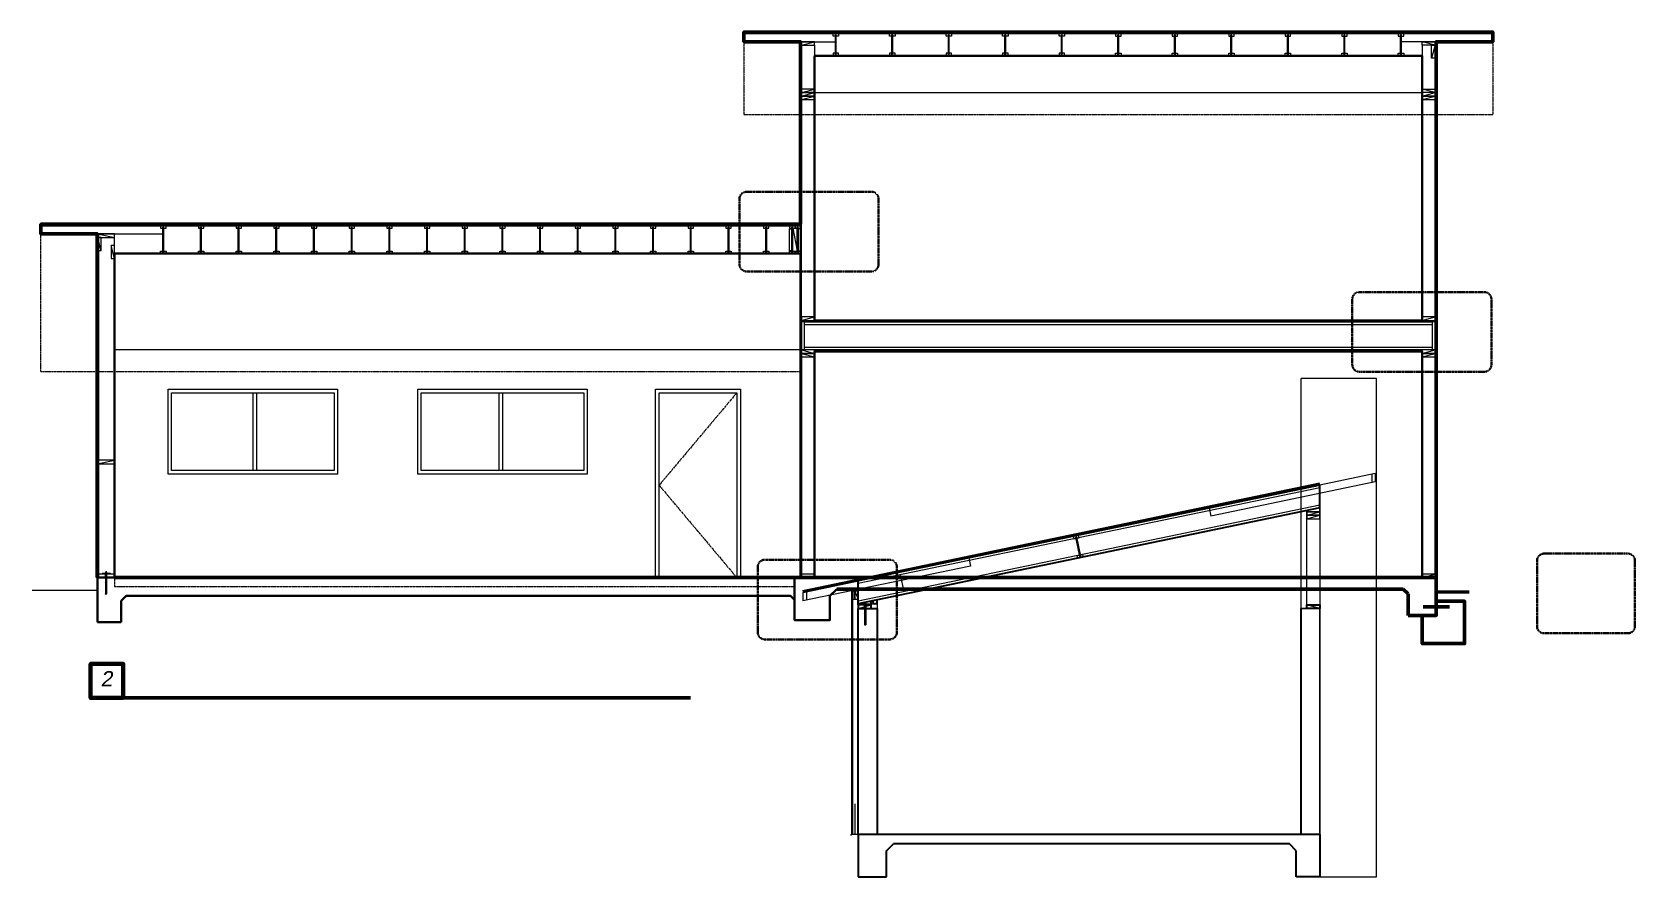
# Model space of a CAD drawing. Header units: inches. Extents: x -3905 to 10892, y 1064 to 9590.
# Drawn here: x 2173 to 2854, y 2951 to 3310 of the extents above; entities that cross this region are included whole.
import ezdxf

# ---------------------------------------------------------------- set-up
doc = ezdxf.new("R2010")
doc.units = ezdxf.units.IN
doc.header["$MEASUREMENT"] = 0
for name, pattern in [('CENTERLINE', [1.81, 0.75, -0.0625, 0.03, -0.0625, 0.75, -0.0625, 0.03, -0.0625]), ('DASH', [0.31, 0.125, -0.03, 0.125, -0.03]), ('MYHIDDEN', [0.1875, 0.125, -0.0625]), ('PHANTOM2', [1.25, 0.625, -0.125, 0.125, -0.125, 0.125, -0.125])]:
    doc.linetypes.add(name, pattern=pattern)
doc.layers.add('FP-New', color=131, linetype='Continuous', lineweight=0)
doc.layers.add('SECTIONS', color=70, linetype='Continuous', lineweight=0)
doc.styles.get("Standard").update_dxf_attribs({"font": 'arial.ttf', "oblique": 10})

msp = doc.modelspace()

# ---------------------------------------------------------------- texts
at = {"layer": 'SECTIONS', "oblique": 10}
msp.add_text('2', height=6.47856, dxfattribs=at).set_placement((2202.5533, 3032.37339))

# ---------------------------------------------------------------- blocks, each defined once
blk = doc.blocks.new('BCI 9-12')
at = {"color": 0}
for p, q in [((0.96875, 0.5625), (0.96875, 8.9375)), ((1.34375, 8.9375), (0.96875, 8.9375)), ((1.34375, 0.5625), (1.34375, 8.9375)), ((1.34375, 0.5625), (0.96875, 0.5625))]:
    blk.add_line(p, q, dxfattribs=at)
for points in [[(1.34375, 8.375), (2.3125, 8.375), (2.3125, 9.5), (0, 9.5), (0, 8.375), (0.96875, 8.375)], [(1.34375, 1.125), (2.3125, 1.125), (2.3125, 0), (0, 0), (0, 1.125), (0.96875, 1.125)]]:
    blk.add_lwpolyline(points, dxfattribs=at)
blk = doc.blocks.new('*U449')
at = {"color": 0, "lineweight": 0}
for p, q in [((1.83, 0.2), (-1.68, 0.2)), ((-1.68, 0), (-1.68, 0.2)), ((1.83, 0), (-1.68, 0)), ((0.41, 0.53), (-0.41, 0.53)), ((-0.25, 0.85), (-0.25, -1.4)), ((0.25, 0.85), (-0.25, 0.85)), ((-0.25, -1.5), (-0.25, 0)), ((0.25, 0.85), (0.25, -1.4)), ((0.25, -1.5), (0.25, 0)), ((1.83, 0), (1.83, 0.2)), ((-0.25, -1.5), (-0.25, -8.38)), ((0.25, -1.5), (0.25, -8.38))]:
    blk.add_line(p, q, dxfattribs=at)
at = {"color": 0, "linetype": 'CENTERLINE', "lineweight": 0}
blk.add_line((0, 1.28), (0, -4.36), dxfattribs=at)
at = {"linetype": 'Continuous', "lineweight": 5}
for p, q in [((-0.75, -3.5), (-0.75, -3.5)), ((-0.25, -8.38), (0.25, -8.38)), ((-0.25, -8.38), (-0.12, -8.5)), ((-0.19, -8.44), (-0.25, -8.38)), ((-0.12, -8.5), (0.12, -8.5))]:
    blk.add_line(p, q, dxfattribs=at)
at = {"linetype": 'Continuous', "lineweight": 0}
blk.add_line((0.12, -8.5), (0.25, -8.38), dxfattribs=at)
at = {"color": 0, "lineweight": 0}
for points in [[(0.41, 0.53), (0.41, 0.2), (-0.41, 0.2), (-0.41, 0.53)], [(-0.3, 0.59), (0.3, 0.59)]]:
    blk.add_lwpolyline(points, dxfattribs=at)
for centre, radius, start, end in [((-0.3, 0.45), 0.136, 34.00448, 145.99552), ((0, 0.27), 0.317, 54.11184, 125.88816), ((0.3, 0.45), 0.136, 34.00001, 145.99999)]:
    blk.add_arc(centre, radius, start, end, dxfattribs=at)
blk = doc.blocks.new('*U461')
at = {"color": 0, "lineweight": 0}
blk.add_line((0, 0), (5.5, 1.5), dxfattribs=at)
blk.add_lwpolyline([(0, 0), (5.5, 0), (5.5, 1.5), (0, 1.5)], close=True, dxfattribs=at)
blk = doc.blocks.new('*U450')
at = {"color": 0, "lineweight": 0}
for p, q in [((1.83, 0.2), (-1.68, 0.2)), ((-1.68, 0), (-1.68, 0.2)), ((1.83, 0), (-1.68, 0)), ((0.41, 0.53), (-0.41, 0.53)), ((-0.25, 0.85), (-0.25, -1.4)), ((0.25, 0.85), (-0.25, 0.85)), ((-0.25, -1.5), (-0.25, 0)), ((0.25, 0.85), (0.25, -1.4)), ((0.25, -1.5), (0.25, 0)), ((1.83, 0), (1.83, 0.2)), ((-0.25, -1.5), (-0.25, -8.38)), ((0.25, -1.5), (0.25, -8.38))]:
    blk.add_line(p, q, dxfattribs=at)
at = {"color": 0, "linetype": 'CENTERLINE', "lineweight": 0}
blk.add_line((0, 1.28), (0, -4.36), dxfattribs=at)
at = {"linetype": 'Continuous', "lineweight": 5}
for p, q in [((-0.75, -3.5), (-0.75, -3.5)), ((-0.25, -8.38), (0.25, -8.38)), ((-0.25, -8.38), (-0.12, -8.5)), ((-0.19, -8.44), (-0.25, -8.38)), ((-0.12, -8.5), (0.12, -8.5))]:
    blk.add_line(p, q, dxfattribs=at)
at = {"linetype": 'Continuous', "lineweight": 0}
blk.add_line((0.12, -8.5), (0.25, -8.38), dxfattribs=at)
at = {"color": 0, "lineweight": 0}
for points in [[(0.41, 0.53), (0.41, 0.2), (-0.41, 0.2), (-0.41, 0.53)], [(-0.3, 0.59), (0.3, 0.59)]]:
    blk.add_lwpolyline(points, dxfattribs=at)
for centre, radius, start, end in [((-0.3, 0.45), 0.136, 34.00448, 145.99552), ((0, 0.27), 0.317, 54.11184, 125.88816), ((0.3, 0.45), 0.136, 34.00001, 145.99999)]:
    blk.add_arc(centre, radius, start, end, dxfattribs=at)
blk = doc.blocks.new('RimBoard')
at = {"linetype": 'Continuous', "lineweight": 0}
blk.add_lwpolyline([(0, 0), (1.25, 0), (1.25, 11.875), (0, 11.875)], close=True, dxfattribs=at)
blk = doc.blocks.new('WallSection')
at = {"linetype": 'Continuous', "lineweight": 0}
for p, q in [((-5.5, 0), (-5.5, 96.75)), ((0, 96.75), (0, 0))]:
    blk.add_line(p, q, dxfattribs=at)
for p in [(-5.5, 95.25), (-5.5, 93.75)]:
    blk.add_blockref('*U461', p, dxfattribs=at)
at = {"lineweight": 0}
blk.add_blockref('*U461', (-5.5, 0), dxfattribs=at)
blk = doc.blocks.new('BIC12')
at = {"color": 0}
for p, q in [((0.97, 0.56), (0.97, 11.31)), ((1.34, 11.31), (0.97, 11.31)), ((1.34, 0.56), (1.34, 11.31)), ((1.34, 0.56), (0.97, 0.56))]:
    blk.add_line(p, q, dxfattribs=at)
for points in [[(1.34, 10.75), (2.31, 10.75), (2.31, 11.88), (0, 11.88), (0, 10.75), (0.97, 10.75)], [(1.34, 1.12), (2.31, 1.12), (2.31, 0), (0, 0), (0, 1.12), (0.97, 1.12)]]:
    blk.add_lwpolyline(points, dxfattribs=at)
blk = doc.blocks.new('*U463')
at = {"color": 0, "lineweight": 0}
blk.add_line((0, 0), (7.25, 1.5), dxfattribs=at)
blk.add_lwpolyline([(0, 0), (7.25, 0), (7.25, 1.5), (0, 1.5)], close=True, dxfattribs=at)

# ---------------------------------------------------------------- linework, layer by layer
at = {"layer": 'FP-New', "linetype": 'ByBlock', "lineweight": 0}
for p, q in [((2744.32333, 3163.15541), (2712.32333, 3163.15541)), ((2712.32333, 3065.4437), (2712.32333, 3163.15541)), ((2744.32333, 2951.4437), (2744.32333, 3163.15541)), ((2743.8214, 3119.18018), (2674.05214, 3104.68282)), ((2743.8214, 3122.75494), (2720.32333, 3117.87227)), ((2742.3214, 3122.44325), (2742.3214, 3118.86849)), ((2743.8214, 3122.75494), (2743.8214, 3119.18018)), ((2720.32333, 3116.72324), (2524.32333, 3075.99639)), ((2720.32333, 3109.31838), (2524.32333, 3068.59153)), ((2673.34009, 3108.10962), (2674.05214, 3104.68282)), ((2714.82333, 3106.52651), (2714.82333, 3107.02651)), ((2714.82333, 3066.9437), (2714.82333, 3106.52651)), ((2714.82333, 3106.52651), (2720.32333, 3106.52651)), ((2720.32333, 3108.02651), (2719.63588, 3108.02651)), ((2720.32333, 3108.16935), (2720.32333, 3065.4437)), ((2720.32333, 3106.52651), (2720.32333, 3108.02651)), ((2572.03153, 3083.48395), (2500.82525, 3068.68799)), ((2571.31948, 3086.91075), (2572.03153, 3083.48395)), ((2542.14131, 3079.69879), (2543.61628, 3072.60041)), ((2500.82525, 3072.26275), (2500.82525, 3068.68799)), ((2502.32525, 3072.57444), (2502.32525, 3068.99968)), ((2521.57333, 2969.4437), (2521.57333, 3072.85313)), ((2521.57333, 3072.85313), (2522.07333, 3072.85313)), ((2522.07333, 2969.4437), (2522.07333, 3072.85313)), ((2522.82333, 3072.85313), (2524.32333, 3069.35313)), ((2524.32333, 3066.9437), (2524.32333, 3067.4437)), ((2524.32333, 3067.4437), (2532.58542, 3067.4437)), ((2524.32333, 3065.4437), (2529.82333, 3066.9437)), ((2524.32333, 3065.4437), (2532.32333, 3065.4437)), ((2525.82333, 3065.4437), (2524.32333, 3065.4437)), ((2532.32333, 3065.4437), (2530.82333, 3065.4437)), ((2530.82333, 3065.4437), (2532.32333, 3065.4437)), ((2532.32333, 3067.57278), (2532.32333, 3065.4437)), ((2720.32333, 3065.4437), (2714.82333, 3066.9437)), ((2522.82333, 2982.4437), (2522.82333, 2969.4437)), ((2524.32333, 2969.4437), (2524.32333, 2963.4437)), ((2524.32333, 2969.4437), (2525.82333, 2969.4437)), ((2525.82333, 2969.4437), (2524.32333, 2969.4437)), ((2525.82333, 2969.4437), (2530.82333, 2969.4437)), ((2530.82333, 2969.4437), (2532.32333, 2969.4437)), ((2530.82333, 2969.4437), (2532.32333, 2969.4437)), ((2532.32333, 2969.4437), (2530.82333, 2969.4437)), ((2720.32333, 2969.4437), (2720.32333, 2951.4437)), ((2720.32333, 2951.4437), (2744.32333, 2951.4437))]:
    msp.add_line(p, q, dxfattribs=at)
at = {"layer": 'FP-New', "linetype": 'ByBlock', "lineweight": 35}
for p, q in [((2720.19618, 3118.4842), (2500.65563, 3072.86586)), ((2720.32333, 3117.87227), (2524.32333, 3077.14542)), ((2720.32333, 3108.16935), (2720.32333, 3117.87227)), ((2720.32333, 3108.16935), (2524.29876, 3067.43739)), ((2524.32333, 3077.14542), (2500.82525, 3072.26275)), ((2524.32333, 3066.9437), (2524.32333, 3077.14542)), ((2529.82333, 3068.4437), (2529.14165, 3068.4437)), ((2529.82333, 3066.9437), (2529.82333, 3068.4437)), ((2530.8547, 3067.26761), (2530.54953, 3068.73624)), ((2532.32333, 3067.57278), (2530.8547, 3067.26761)), ((2532.32333, 3067.57278), (2532.32333, 3069.10482)), ((2712.32333, 2969.4437), (2712.32333, 3065.4437)), ((2720.32333, 2969.4437), (2524.32333, 2969.4437)), ((2524.32333, 2969.4437), (2524.32333, 2951.4437)), ((2720.32333, 2969.4437), (2720.32333, 2951.4437)), ((2536.32333, 2962.54242), (2539.2246, 2965.4437)), ((2536.32333, 2951.4437), (2536.32333, 2962.54242)), ((2707.42206, 2965.4437), (2539.2246, 2965.4437)), ((2710.32333, 2962.54242), (2707.42206, 2965.4437)), ((2710.32333, 2951.4437), (2710.32333, 2962.54242)), ((2524.32333, 2951.4437), (2536.32333, 2951.4437)), ((2720.32333, 2951.4437), (2710.32333, 2951.4437))]:
    msp.add_line(p, q, dxfattribs=at)
at = {"layer": 'FP-New', "linetype": 'ByBlock', "lineweight": 30}
for p in [(2712.32333, 3065.4437), (2720.32333, 2969.4437)]:
    msp.add_line(p, (2720.32333, 3065.4437), dxfattribs=at)
at = {"layer": 'FP-New', "linetype": 'ByBlock', "lineweight": 0}
for points in [[(2522.82333, 3072.85313), (2522.07333, 3072.85313), (2522.07333, 3069.35313), (2522.82333, 3069.35313)], [(2522.82333, 3069.35313), (2524.32333, 3069.35313), (2524.32333, 3072.85313), (2522.82333, 3072.85313)]]:
    msp.add_lwpolyline(points, close=True, dxfattribs=at)
at = {"layer": 'FP-New', "linetype": 'ByBlock', "lineweight": 35}
for points in [[(2524.32333, 3065.4437), (2529.82333, 3065.4437), (2529.82333, 3066.9437), (2524.32333, 3066.9437)], [(2524.32333, 3065.4437), (2532.32333, 3065.4437), (2532.32333, 2969.4437), (2524.32333, 2969.4437)], [(2720.32333, 3065.4437), (2714.82333, 3065.4437), (2714.82333, 3066.9437), (2720.32333, 3066.9437)]]:
    msp.add_lwpolyline(points, close=True, dxfattribs=at)
at = {"layer": 'FP-New', "linetype": 'ByBlock', "lineweight": 13}
msp.add_lwpolyline([(2524.32333, 2972.4437), (2524.32333, 2969.4437), (2521.32333, 2969.4437), (2521.02861, 2968.99026)], dxfattribs=at)
at = {"layer": 'SECTIONS', "linetype": 'Continuous', "lineweight": 0}
for p, q in [((2475.76486, 3310.24166), (2793.76486, 3310.24166)), ((2475.76486, 3310.24166), (2475.76486, 3309.61666)), ((2475.76486, 3309.61666), (2514.57736, 3309.61666)), ((2475.76486, 3309.61666), (2475.76486, 3306.11666)), ((2499.76486, 3309.61666), (2793.76486, 3309.61666)), ((2793.76486, 3310.24166), (2793.76486, 3309.61666)), ((2793.76486, 3309.61666), (2793.76486, 3306.11666)), ((2475.76486, 3306.11666), (2514.57736, 3306.11666)), ((2499.76486, 3305.49166), (2499.76486, 3078.54072)), ((2500.26486, 3304.61666), (2500.26486, 3286.04072)), ((2505.76486, 3304.61666), (2505.76486, 3286.04072)), ((2793.76486, 3306.11666), (2754.95235, 3306.11666)), ((2763.76486, 3304.61666), (2763.76486, 3286.04072)), ((2769.26486, 3304.61666), (2769.26486, 3286.04072)), ((2763.76486, 3300.11704), (2505.76486, 3300.11704)), ((2500.26486, 3187.16572), (2500.26486, 3283.91572)), ((2505.76486, 3284.54072), (2505.76486, 3187.79072)), ((2505.76486, 3284.54072), (2763.74486, 3284.54072)), ((2177.26486, 3228.64097), (2499.76486, 3228.64097)), ((2177.26486, 3228.64097), (2177.26486, 3228.01597)), ((2177.26486, 3228.01597), (2499.76486, 3228.01597)), ((2177.26486, 3224.51597), (2177.26486, 3228.01597)), ((2496.48362, 3226.89097), (2498.42111, 3217.26596)), ((2177.26486, 3224.51597), (2229.43236, 3224.51597)), ((2201.26486, 3175.29072), (2201.26486, 3224.51597)), ((2201.26486, 3224.51597), (2208.51486, 3223.01597)), ((2208.51486, 3176.79072), (2208.51486, 3223.01597)), ((2499.76486, 3216.14097), (2208.51486, 3216.14097)), ((2500.26486, 3187.79072), (2769.24486, 3187.79072)), ((2501.51486, 3186.04072), (2767.99486, 3186.04072)), ((2201.26486, 3080.04072), (2201.26486, 3175.29072)), ((2208.51486, 3080.04072), (2208.51486, 3175.29072)), ((2500.26486, 3175.29072), (2208.51486, 3175.29072)), ((2500.26486, 3175.29072), (2505.76486, 3173.79072)), ((2500.26486, 3173.79072), (2505.76486, 3172.29072)), ((2500.26486, 3172.29072), (2500.26486, 3080.04072)), ((2501.51486, 3176.41571), (2767.99486, 3176.41571)), ((2505.76486, 3175.29072), (2505.76486, 3174.79072)), ((2505.76486, 3174.79072), (2763.74486, 3174.79072)), ((2505.76486, 3172.29072), (2505.76486, 3080.04072)), ((2763.74486, 3078.54072), (2763.74486, 3175.29072)), ((2769.24486, 3175.29072), (2769.24486, 3078.54072)), ((2267.24486, 3157.04072), (2267.24486, 3124.04072)), ((2268.74486, 3157.04072), (2268.74486, 3124.04072)), ((2371.74486, 3157.04072), (2371.74486, 3124.04072)), ((2373.24486, 3157.04072), (2373.24486, 3124.04072)), ((2496.76486, 3078.54072), (2497.26486, 3078.54072)), ((2201.26486, 3073.10898), (2173.48057, 3073.10898))]:
    msp.add_line(p, q, dxfattribs=at)
at = {"layer": 'SECTIONS', "linetype": 'MYHIDDEN', "lineweight": 0}
for p, q in [((2475.76486, 3306.11666), (2475.76486, 3275.1809)), ((2793.76486, 3306.11666), (2793.76486, 3275.1809)), ((2475.76486, 3275.1809), (2793.76486, 3275.1809)), ((2177.26486, 3166.11025), (2177.26486, 3228.64097)), ((2177.26486, 3166.11025), (2500.26486, 3166.11025))]:
    msp.add_line(p, q, dxfattribs=at)
at = {"layer": 'SECTIONS', "lineweight": 60}
for p, q in [((2769.76486, 3305.49166), (2769.76486, 3078.54072)), ((2208.51486, 3078.54072), (2769.76486, 3078.54072)), ((2769.76486, 3062.54072), (2769.76486, 3078.54072)), ((2515.16613, 3073.67255), (2755.73175, 3073.67255)), ((2757.76486, 3071.63944), (2755.73175, 3073.67255)), ((2757.76486, 3062.54072), (2757.76486, 3071.63944)), ((2764.22204, 3066.21564), (2775.41863, 3066.21564)), ((2757.76486, 3062.54072), (2769.76486, 3062.54072))]:
    msp.add_line(p, q, dxfattribs=at)
at = {"layer": 'SECTIONS', "linetype": 'Continuous', "lineweight": 5}
for p, q in [((2200.76486, 3078.54072), (2200.76486, 3224.51597)), ((2201.26486, 3078.54072), (2200.76486, 3078.54072))]:
    msp.add_line(p, q, dxfattribs=at)
at = {"layer": 'SECTIONS', "linetype": 'PHANTOM2', "lineweight": 0}
for p, q in [((2472.74486, 3157.04072), (2439.74486, 3117.79072)), ((2439.74486, 3117.79072), (2472.74486, 3078.54072))]:
    msp.add_line(p, q, dxfattribs=at)
at = {"layer": 'SECTIONS', "lineweight": 0}
for p, q in [((2201.26486, 3059.67255), (2201.26486, 3078.54072)), ((2497.26486, 3078.54072), (2490.38025, 3078.54072)), ((2769.76486, 3062.54072), (2769.76486, 3078.54072))]:
    msp.add_line(p, q, dxfattribs=at)
at = {"layer": 'SECTIONS', "lineweight": 40}
for p, q in [((2201.26486, 3059.67255), (2201.26486, 3078.54072)), ((2201.26486, 3078.54072), (2201.26486, 3078.54072)), ((2201.26486, 3078.54072), (2208.51486, 3078.54072)), ((2208.51486, 3078.54072), (2696.3134, 3078.54072)), ((2208.51486, 3078.54072), (2208.51486, 3078.54072)), ((2497.26486, 3078.54072), (2497.26486, 3069.17616)), ((2211.26486, 3059.67255), (2211.26486, 3068.63944)), ((2211.26486, 3059.67255), (2201.26486, 3059.67255))]:
    msp.add_line(p, q, dxfattribs=at)
at = {"layer": 'SECTIONS', "linetype": 'DASH', "lineweight": 0}
for p, q in [((2208.51486, 3078.54072), (2208.51486, 3074.83246)), ((2208.51486, 3074.83246), (2497.26486, 3074.83246))]:
    msp.add_line(p, q, dxfattribs=at)
at = {"layer": 'SECTIONS', "linetype": 'Continuous', "lineweight": 40}
msp.add_line((2208.51486, 3078.54072), (2208.51486, 3078.54072), dxfattribs=at)
msp.add_line((2208.51486, 3078.54072), (2208.51486, 3078.54072), dxfattribs=at)
at = {"layer": 'SECTIONS', "linetype": 'Continuous', "lineweight": 53}
msp.add_line((2769.76486, 3072.54072), (2783.7091, 3072.54072), dxfattribs=at)
at = {"layer": 'SECTIONS', "linetype": 'Continuous', "lineweight": 60}
msp.add_line((2212.20218, 3027.48773), (2453.12057, 3027.48773), dxfattribs=at)
at = {"layer": 'SECTIONS', "lineweight": 60}
for points in [[(2201.26486, 3078.54072), (2201.26486, 3224.51597), (2177.26486, 3224.51597), (2177.26486, 3228.64097), (2499.76486, 3228.64097), (2499.76486, 3306.11666), (2475.76486, 3306.11666), (2475.76486, 3310.24166), (2793.76486, 3310.24166), (2793.76486, 3306.11666), (2769.76486, 3306.11666), (2769.76486, 3078.54072)], [(2769.76486, 3068.54072), (2769.76486, 3062.54072), (2763.76486, 3062.54072), (2763.76486, 3050.54072), (2781.76486, 3050.54072), (2781.76486, 3068.54072), (2769.76486, 3068.54072)]]:
    msp.add_lwpolyline(points, dxfattribs=at)
at = {"layer": 'SECTIONS', "linetype": 'Continuous', "lineweight": 40}
for points in [[(2505.76486, 3188.54072), (2505.76486, 3300.11704), (2763.76486, 3300.11704), (2763.74486, 3187.79072), (2505.76486, 3187.79072), (2505.76486, 3189.29072)], [(2499.76486, 3216.14097), (2208.51486, 3216.14097), (2208.51486, 3078.54072)], [(2499.76486, 3216.14097), (2499.76486, 3078.54072)], [(2763.74486, 3078.54072), (2763.74486, 3174.54072), (2763.74486, 3174.54072), (2505.76486, 3174.54072), (2505.76486, 3078.54072)]]:
    msp.add_lwpolyline(points, dxfattribs=at)
at = {"layer": 'SECTIONS', "linetype": 'MYHIDDEN', "lineweight": 40}
for points in [[(2476.86689, 3242.43051), (2529.92065, 3242.43051, -0.414213562), (2532.92065, 3239.43051), (2532.92065, 3211.58722, -0.414213562), (2529.92065, 3208.58722), (2476.86689, 3208.58722, -0.414213562), (2473.86689, 3211.58722), (2473.86689, 3239.43051, -0.414213562)], [(2737.10195, 3199.81403), (2790.15571, 3199.81403, -0.414213562), (2793.15571, 3196.81403), (2793.15571, 3168.97074, -0.414213562), (2790.15571, 3165.97074), (2737.10195, 3165.97074, -0.414213562), (2734.10195, 3168.97074), (2734.10195, 3196.81403, -0.414213562)], [(2484.6351, 3086.17012), (2537.68886, 3086.17012, -0.414213562), (2540.68886, 3083.17012), (2540.68886, 3055.32683, -0.414213562), (2537.68886, 3052.32683), (2484.6351, 3052.32683, -0.414213562), (2481.6351, 3055.32683), (2481.6351, 3083.17012, -0.414213562)], [(2815.52927, 3088.75294), (2851.11369, 3088.75294, -0.414213562), (2854.11369, 3085.75294), (2854.11369, 3057.90965, -0.414213562), (2851.11369, 3054.90965), (2815.52927, 3054.90965, -0.414213562), (2812.52927, 3057.90965), (2812.52927, 3085.75294, -0.414213562)]]:
    msp.add_lwpolyline(points, format="xyb", close=True, dxfattribs=at)
at = {"layer": 'SECTIONS', "linetype": 'Continuous', "lineweight": 0}
for points in [[(2495.13988, 3226.64097), (2496.10862, 3226.64097), (2496.10862, 3217.26596), (2495.13988, 3217.26596)], [(2499.76486, 3226.64097), (2498.79611, 3226.64097), (2498.79611, 3217.26596), (2499.76486, 3217.26596)], [(2501.51486, 3187.16572), (2767.99486, 3187.16572), (2767.99486, 3175.29072), (2501.51486, 3175.29072)], [(2500.26486, 3173.79072), (2505.76486, 3173.79072), (2505.76486, 3175.29072), (2500.26486, 3175.29072)], [(2500.26486, 3172.29072), (2505.76486, 3172.29072), (2505.76486, 3173.79072), (2500.26486, 3173.79072)], [(2231.24486, 3158.54072), (2303.24486, 3158.54072), (2303.24486, 3122.54072), (2231.24486, 3122.54072)], [(2337.24486, 3158.54072), (2409.24486, 3158.54072), (2409.24486, 3122.54072), (2337.24486, 3122.54072)], [(2438.24486, 3158.54072), (2474.24486, 3158.54072), (2474.24486, 3078.54072), (2438.24486, 3078.54072)], [(2232.74486, 3157.04072), (2301.74486, 3157.04072), (2301.74486, 3124.04072), (2232.74486, 3124.04072)], [(2338.74486, 3157.04072), (2407.74486, 3157.04072), (2407.74486, 3124.04072), (2338.74486, 3124.04072)], [(2439.74486, 3157.04072), (2472.74486, 3157.04072), (2472.74486, 3078.54072), (2439.74486, 3078.54072)], [(2500.26486, 3078.54072), (2505.76486, 3078.54072), (2505.76486, 3080.04072), (2500.26486, 3080.04072)]]:
    msp.add_lwpolyline(points, close=True, dxfattribs=at)
at = {"layer": 'SECTIONS', "lineweight": 0}
for points in [[(2201.26486, 3223.01597), (2208.51486, 3223.01597), (2208.51486, 3224.51597), (2201.26486, 3224.51597)], [(2201.26486, 3078.54072), (2208.51486, 3078.54072), (2208.51486, 3080.04072), (2201.26486, 3080.04072)]]:
    msp.add_lwpolyline(points, close=True, dxfattribs=at)
at = {"layer": 'SECTIONS', "lineweight": 40}
msp.add_lwpolyline([(2515.16613, 3073.67255), (2512.26486, 3070.77128), (2512.26486, 3060.54072), (2497.26486, 3060.54072), (2497.26486, 3069.17616), (2495.46881, 3070.83246), (2213.45787, 3070.83246), (2211.26486, 3068.63944)], dxfattribs=at)
at = {"layer": 'SECTIONS', "linetype": 'Continuous', "lineweight": 70}
msp.add_lwpolyline([(2212.20218, 3027.48773), (2198.34594, 3027.48773), (2198.34594, 3041.91012), (2212.20218, 3041.91012)], close=True, dxfattribs=at)

# ---------------------------------------------------------------- block references
at = {"layer": 'FP-New', "linetype": 'ByBlock', "lineweight": 0}
for name, p in [('*U461', (2714.82333, 3105.02651)), ('*U461', (2714.82333, 3103.52651)), ('*U449', (2527.26035, 3066.9437))]:
    msp.add_blockref(name, p, dxfattribs=at)
at = {"layer": 'FP-New', "linetype": 'ByBlock', "lineweight": 0, "rotation": 11.73845396234555}
msp.add_blockref('BCI 9-12', (2617.56104, 3086.81637), dxfattribs=at)
at = {"layer": 'SECTIONS', "linetype": 'Continuous', "lineweight": 0}
for name, p, xscale, yscale, zscale in [('BCI 9-12', (2515.92106, 3300.11704), -0.99996, 0.99996, 0.99996), ('BCI 9-12', (2539.92106, 3300.11704), -0.99996, 0.99996, 0.99996), ('BCI 9-12', (2563.92106, 3300.11704), -0.99996, 0.99996, 0.99996), ('BCI 9-12', (2587.92106, 3300.11704), -0.99996, 0.99996, 0.99996), ('BCI 9-12', (2611.92106, 3300.11704), -0.99996, 0.99996, 0.99996), ('BCI 9-12', (2633.60865, 3300.11704), 0.99996, 0.99996, 0.99996), ('BCI 9-12', (2657.60865, 3300.11704), 0.99996, 0.99996, 0.99996), ('BCI 9-12', (2681.60865, 3300.11704), 0.99996, 0.99996, 0.99996), ('BCI 9-12', (2705.60865, 3300.11704), 0.99996, 0.99996, 0.99996), ('BCI 9-12', (2729.60865, 3300.11704), 0.99996, 0.99996, 0.99996), ('BCI 9-12', (2753.60865, 3300.11704), 0.99996, 0.99996, 0.99996), ('*U463', (2201.26776, 3126.91602), 0.9996, 0.9996, 0.9996)]:
    msp.add_blockref(name, p, dxfattribs=dict(at, xscale=xscale, yscale=yscale, zscale=zscale))
for name, p in [('*U461', (2500.26486, 3304.61666)), ('*U461', (2500.26486, 3284.54072)), ('*U461', (2500.26486, 3283.04072)), ('*U461', (2500.26486, 3281.54072)), ('WallSection', (2769.24486, 3187.79072)), ('BIC12', (2228.08861, 3216.14097)), ('BIC12', (2244.08861, 3216.14097)), ('BIC12', (2260.08861, 3216.14097)), ('BIC12', (2276.08861, 3216.14097)), ('BIC12', (2292.08861, 3216.14097)), ('BIC12', (2308.08861, 3216.14097)), ('BIC12', (2324.08861, 3216.14097)), ('BIC12', (2340.08861, 3216.14097)), ('BIC12', (2356.08861, 3216.14097)), ('BIC12', (2372.08861, 3216.14097)), ('BIC12', (2388.08861, 3216.14097)), ('BIC12', (2404.08861, 3216.14097)), ('BIC12', (2420.08861, 3216.14097)), ('BIC12', (2436.08861, 3216.14097)), ('BIC12', (2452.08861, 3216.14097)), ('BIC12', (2468.08861, 3216.14097)), ('BIC12', (2484.08861, 3216.14097)), ('BIC12', (2495.13988, 3216.14097)), ('BIC12', (2497.45237, 3216.14097)), ('*U461', (2500.26486, 3187.79072)), ('RimBoard', (2500.26486, 3175.29072)), ('RimBoard', (2767.99486, 3175.29072)), ('*U461', (2763.74486, 3173.79072)), ('*U461', (2763.74486, 3172.29072))]:
    msp.add_blockref(name, p, dxfattribs=at)
at = {"layer": 'SECTIONS', "linetype": 'Continuous', "lineweight": 0, "xscale": -1}
for p in [(2769.26486, 3304.61666), (2769.26486, 3284.54072)]:
    msp.add_blockref('*U461', p, dxfattribs=at)
at = {"layer": 'SECTIONS', "linetype": 'Continuous', "lineweight": 0, "xscale": -1, "rotation": 90}
msp.add_blockref('*U461', (2769.26486, 3304.61666), dxfattribs=at)
at = {"layer": 'SECTIONS', "linetype": 'Continuous', "lineweight": 0, "xscale": 0.99996, "yscale": 0.99996, "zscale": 0.99996, "rotation": 90}
for p in [(2202.7648, 3217.51619), (2208.51486, 3214.09223)]:
    msp.add_blockref('*U461', p, dxfattribs=at)
at = {"layer": 'SECTIONS', "lineweight": 0}
for name, p in [('*U450', (2204.88986, 3080.04072)), ('*U461', (2763.74486, 3078.54072))]:
    msp.add_blockref(name, p, dxfattribs=at)

msp.set_redraw_order([(e.dxf.handle, doc.entitydb.next_handle()) for e in msp.query("TEXT MTEXT ATTDEF DIMENSION ARC_DIMENSION")])  # texts and dimensions are drawn at this point

doc.saveas('drawing.dxf')
